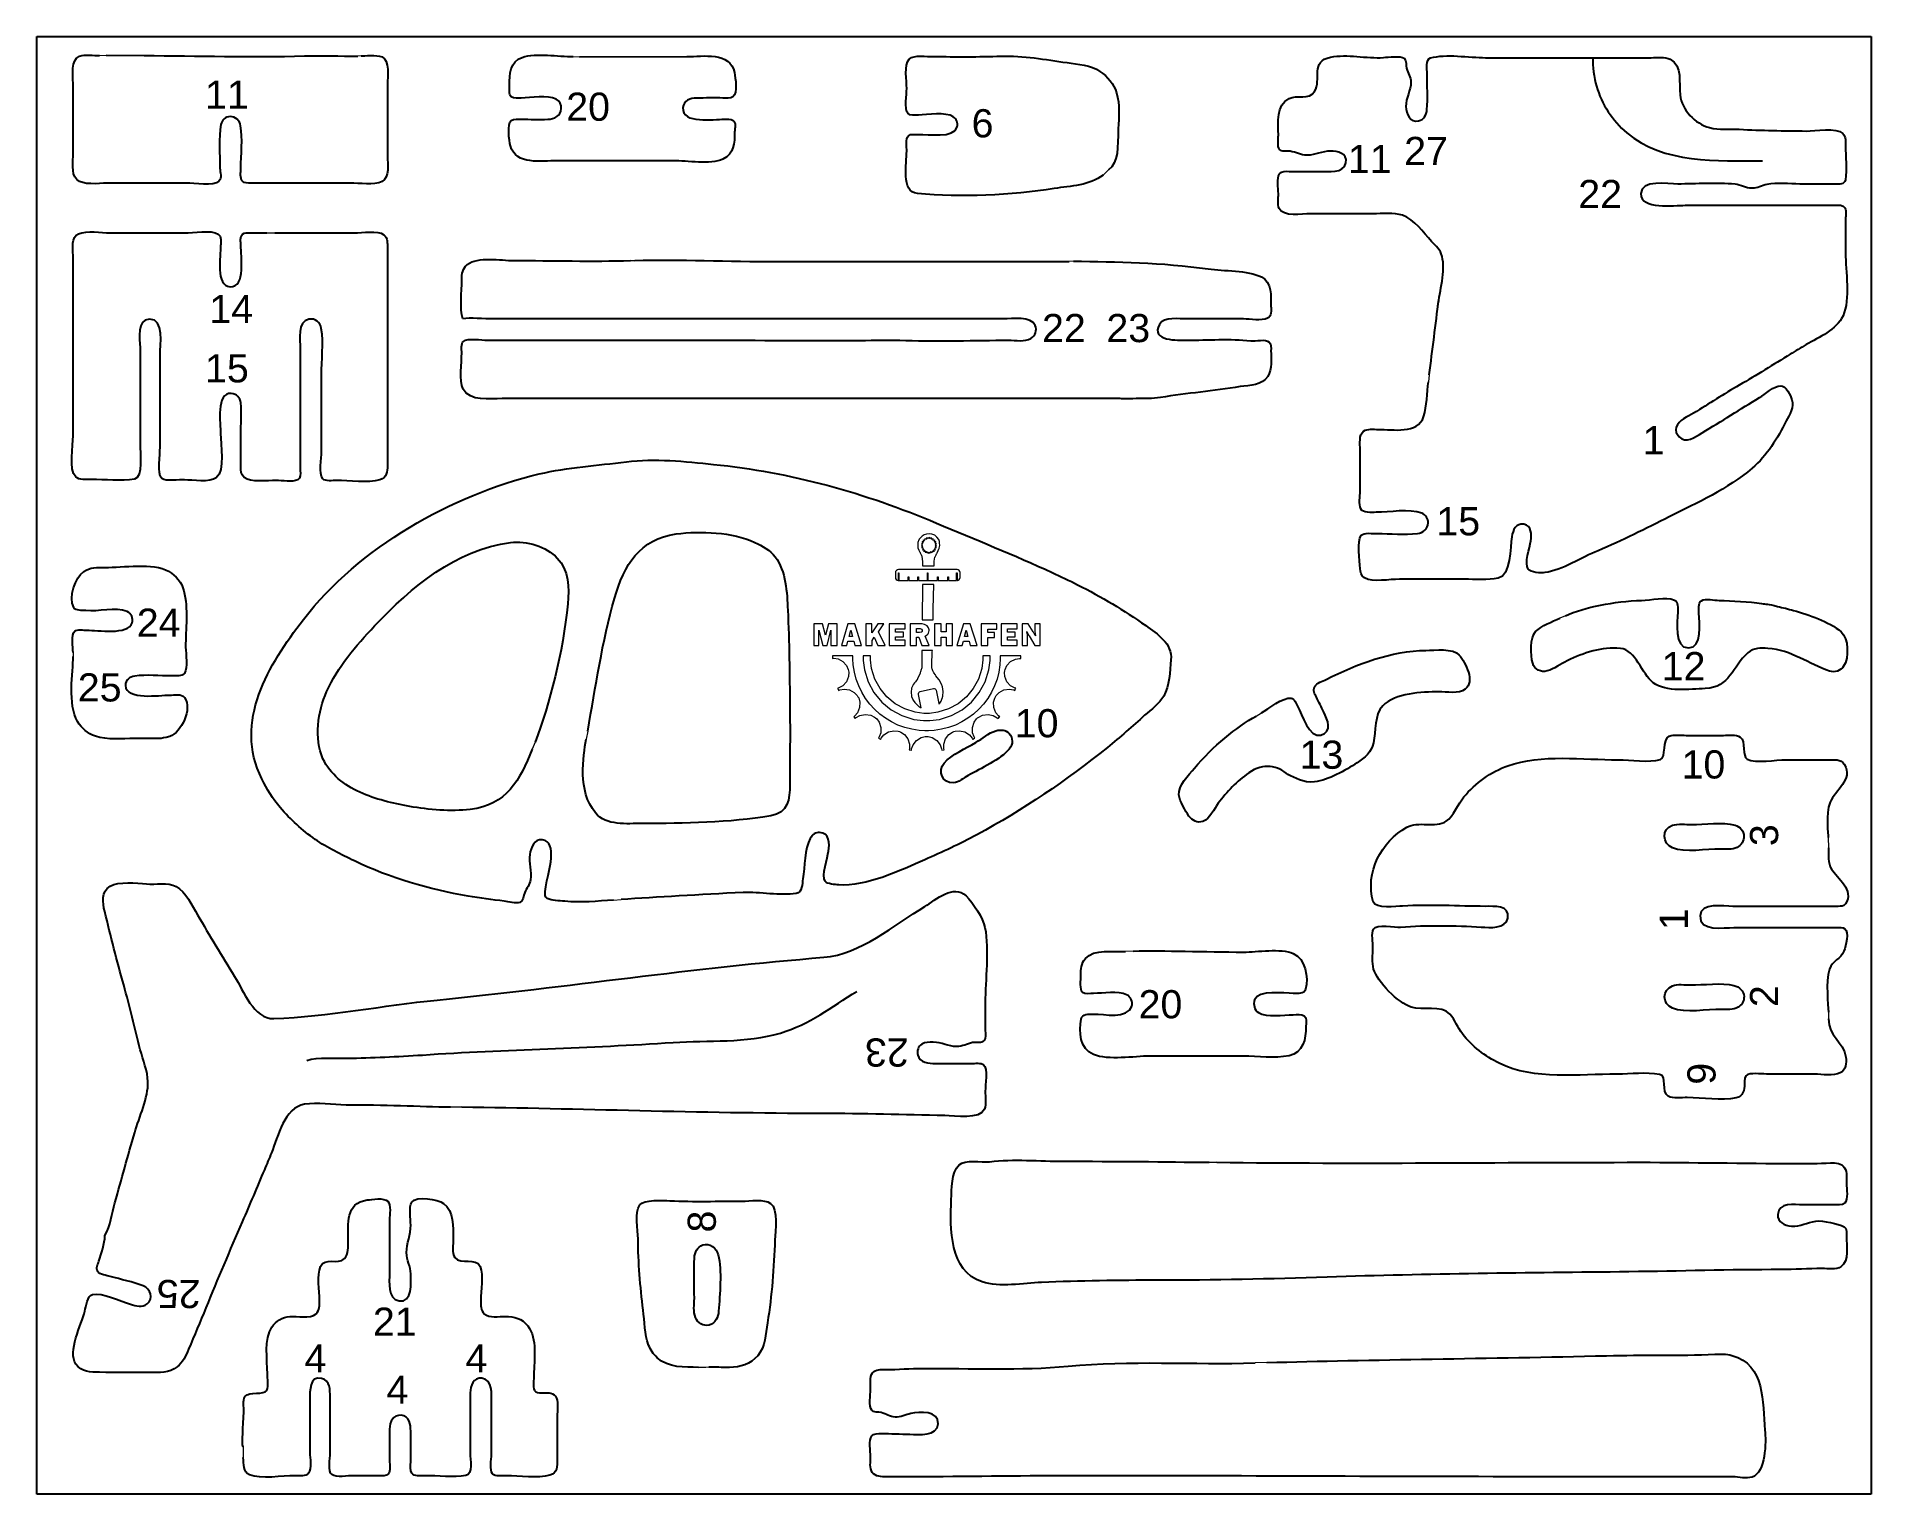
# Model space of a CAD drawing. Extents: x 0 to 228, y 113 to 294.
import ezdxf
from ezdxf.enums import TextEntityAlignment as Align

# ---------------------------------------------------------------- set-up
doc = ezdxf.new("R2010")
doc.units = 0
for name, color, linetype, lineweight in [('Brücken', 5, 'Continuous', 15), ('Gravur', 3, 'Continuous', 15), ('Text', 1, 'Continuous', 25)]:
    doc.layers.add(name, color=color, linetype=linetype, lineweight=lineweight)
doc.layers.add('Cut', color=7, linetype='Continuous')
doc.styles.add('textstyle0', font='')
doc.styles.add('textstyle1', font='')
doc.styles.add('textstyle10', font='')
doc.styles.add('textstyle11', font='')
doc.styles.add('textstyle12', font='')
doc.styles.add('textstyle13', font='')
doc.styles.add('textstyle14', font='')
doc.styles.add('textstyle15', font='')
doc.styles.add('textstyle16', font='')
doc.styles.add('textstyle17', font='')
doc.styles.add('textstyle18', font='')
doc.styles.add('textstyle19', font='')
doc.styles.add('textstyle2', font='')
doc.styles.add('textstyle20', font='')
doc.styles.add('textstyle21', font='')
doc.styles.add('textstyle22', font='')
doc.styles.add('textstyle23', font='')
doc.styles.add('textstyle24', font='')
doc.styles.add('textstyle25', font='')
doc.styles.add('textstyle26', font='')
doc.styles.add('textstyle27', font='')
doc.styles.add('textstyle28', font='')
doc.styles.add('textstyle29', font='')
doc.styles.add('textstyle3', font='')
doc.styles.add('textstyle4', font='')
doc.styles.add('textstyle5', font='')
doc.styles.add('textstyle6', font='')
doc.styles.add('textstyle7', font='')
doc.styles.add('textstyle8', font='')
doc.styles.add('textstyle9', font='')
doc.styles.get('textstyle0').set_extended_font_data('Arial')
doc.styles.get('textstyle1').set_extended_font_data('Arial')
doc.styles.get('textstyle10').set_extended_font_data('Arial')
doc.styles.get('textstyle11').set_extended_font_data('Arial')
doc.styles.get('textstyle12').set_extended_font_data('Arial')
doc.styles.get('textstyle13').set_extended_font_data('Arial')
doc.styles.get('textstyle14').set_extended_font_data('Arial')
doc.styles.get('textstyle15').set_extended_font_data('Arial')
doc.styles.get('textstyle16').set_extended_font_data('Arial')
doc.styles.get('textstyle17').set_extended_font_data('Arial')
doc.styles.get('textstyle18').set_extended_font_data('Arial')
doc.styles.get('textstyle19').set_extended_font_data('Arial')
doc.styles.get('textstyle2').set_extended_font_data('Arial')
doc.styles.get('textstyle20').set_extended_font_data('Arial')
doc.styles.get('textstyle21').set_extended_font_data('Arial')
doc.styles.get('textstyle22').set_extended_font_data('Arial')
doc.styles.get('textstyle23').set_extended_font_data('Arial')
doc.styles.get('textstyle24').set_extended_font_data('Arial')
doc.styles.get('textstyle25').set_extended_font_data('Arial')
doc.styles.get('textstyle26').set_extended_font_data('Arial')
doc.styles.get('textstyle27').set_extended_font_data('Arial')
doc.styles.get('textstyle28').set_extended_font_data('Arial')
doc.styles.get('textstyle29').set_extended_font_data('Arial')
doc.styles.get('textstyle3').set_extended_font_data('Arial')
doc.styles.get('textstyle4').set_extended_font_data('Arial')
doc.styles.get('textstyle5').set_extended_font_data('Arial')
doc.styles.get('textstyle6').set_extended_font_data('Arial')
doc.styles.get('textstyle7').set_extended_font_data('Arial')
doc.styles.get('textstyle8').set_extended_font_data('Arial')
doc.styles.get('textstyle9').set_extended_font_data('Arial')

msp = doc.modelspace()

# ---------------------------------------------------------------- texts
at = {"layer": 'Text'}
for s, style, p in [('11', 'textstyle12', (24, 287)), ('20', 'textstyle20', (68.88, 285.5)), ('6', 'textstyle7', (117.89, 283.44)), ('11', 'textstyle13', (166, 279)), ('27', 'textstyle29', (173, 280)), ('22', 'textstyle23', (194.63, 274.65)), ('14', 'textstyle16', (24.53, 260.36)), ('22', 'textstyle22', (128, 258)), ('23', 'textstyle24', (136, 258)), ('15', 'textstyle17', (24, 253)), ('1', 'textstyle0', (201.26, 244.07)), ('15', 'textstyle18', (177, 234)), ('24', 'textstyle26', (15.52, 221.4)), ('12', 'textstyle14', (205, 216)), ('25', 'textstyle27', (8.19, 213.36)), ('10', 'textstyle11', (124.61, 208.91)), ('13', 'textstyle15', (160, 205)), ('10', 'textstyle10', (207.47, 203.79)), ('20', 'textstyle19', (140, 174)), ('21', 'textstyle21', (44.86, 134.56)), ('4', 'textstyle4', (35, 130)), ('4', 'textstyle6', (55, 130)), ('4', 'textstyle5', (45.19, 126.12))]:
    msp.add_text(s, height=3.5, dxfattribs=dict(at, style=style)).set_placement(p, align=Align.MIDDLE_CENTER)
for s, rotation, style, p in [('3', 90, 'textstyle3', (215, 195)), ('1', 90, 'textstyle1', (203.78, 184.56)), ('2', 90, 'textstyle2', (215, 175)), ('23', 180, 'textstyle25', (106, 168)), ('9', 90, 'textstyle9', (207.22, 165.36)), ('8', 90, 'textstyle8', (83, 147)), ('25', 180, 'textstyle28', (18, 138))]:
    msp.add_text(s, height=3.5, rotation=rotation, dxfattribs=dict(at, style=style)).set_placement(p, align=Align.MIDDLE_CENTER)

# ---------------------------------------------------------------- linework, layer by layer
at = {"layer": 'Brücken'}
for p, q in [((8.18, 291.85), (9, 291.9)), ((40.7, 291.8), (40.25, 291.78)), ((40.25, 291.78), (40.25, 291.78)), ((67.03, 291.72), (67.8, 291.7)), ((133.53, 277.67), (132.88, 277.01)), ((28.95, 269.82), (29.95, 269.82)), ((74.16, 266.38), (74.7, 266.4)), ((129.2, 266.3), (128.66, 266.25)), ((173.39, 252.17), (173.3, 251.34)), ((190.31, 222.26), (189.62, 221.96)), ((4.88, 217.69), (4.9, 217.2)), ((151.9, 209.8), (152.54, 210.19)), ((68.83, 207.93), (68.65, 206.92)), ((62.3, 206.55), (61.91, 205.69)), ((222.96, 194.73), (223.01, 193.41)), ((223.01, 193.41), (223.01, 193.41)), ((72.05, 186.94), (73, 187)), ((136.6, 180.6), (135.65, 180.54)), ((223, 173), (223.01, 172.17)), ((53.2, 161.2), (51.8, 161.2)), ((146.07, 154.36), (147, 154.36)), ((153.21, 129.48), (151.75, 129.43)), ((26, 119), (26.03, 117.67))]:
    msp.add_line(p, q, dxfattribs=at)
msp.add_open_spline([(83.9, 128.91), (83.3, 128.81), (83.06, 128.88), (82.6, 128.89)], degree=3, dxfattribs=at)
at = {"layer": 'Cut'}
for p, q in [((0.36, 294.2), (228.32, 294.2)), ((0.36, 113.12), (0.36, 294.2)), ((228.32, 294.2), (228.32, 113.12)), ((228.32, 113.12), (0.36, 113.12))]:
    msp.add_line(p, q, dxfattribs=at)
for points in [[(9, 291.9), (13.72, 291.85)], [(67.8, 291.7), (81.15, 291.72)], [(180.38, 291.59), (190.81, 291.59)], [(195.69, 291.59), (200.97, 291.59)], [(4.88, 279.32), (4.88, 288.42)], [(43.94, 288.29), (43.94, 279.32)], [(19, 276.02), (9.63, 276.02)], [(39.32, 276.02), (29.95, 276.02)], [(166.4, 272.19), (158.61, 272.19)], [(205.19, 273.25), (220.24, 273.25)], [(9.5, 269.82), (18.74, 269.82)], [(29.95, 269.82), (39.85, 269.82)], [(225.12, 271.27), (225.12, 267.31)], [(4.88, 244.61), (4.88, 259.13), (4.88, 267.05)], [(43.94, 267.97), (43.94, 263.62), (43.94, 245.8), (43.94, 240.92)], [(92.37, 266.25), (128.66, 266.25)], [(120.48, 259.13), (108.47, 259.13), (67.43, 259.13), (57.14, 259.13)], [(150.3, 259.13), (143.3, 259.13)], [(13.2, 255.57), (13.2, 243.56)], [(33.12, 255.43), (33.12, 243.43)], [(56.35, 256.49), (64.66, 256.49)], [(15.7, 243.16), (15.7, 254.64)], [(35.76, 242.63), (35.76, 252.13)], [(131.3, 249.23), (119.82, 249.23), (72.31, 249.23), (58.19, 249.23)], [(164.81, 237.75), (164.81, 242.9)], [(177.75, 226.8), (169.7, 226.8)], [(205.32, 207.4), (209.94, 207.4)], [(217.73, 204.37), (223.01, 204.37)], [(221.69, 186.16), (211.13, 186.16)], [(211.26, 183.52), (221.42, 183.52)], [(118.23, 174.15), (118.23, 170.72)], [(150.3, 167.55), (138.69, 167.55)], [(221.29, 165.31), (215.62, 165.31)], [(223.67, 149.08), (219.84, 149.08)], [(44.21, 147.23), (44.21, 140.63)], [(34.31, 124.93), (34.31, 118.33)], [(36.82, 118.2), (36.82, 125.19)], [(56.87, 118.07), (56.87, 124.53)], [(65.05, 123.08), (65.05, 117.41)], [(110.58, 115.3), (105.96, 115.3)], [(206.12, 115.3), (188.7, 115.3)]]:
    msp.add_lwpolyline(points, dxfattribs=at)
for points in [[(5.68, 291.76), (6.38, 292.03), (7.42, 291.85), (8.18, 291.85)], [(13.72, 291.85), (20.37, 291.85), (27.04, 291.59), (33.65, 291.81)], [(33.65, 291.81), (35.85, 291.89), (38.05, 291.78), (40.25, 291.78)], [(40.7, 291.8), (41.07, 291.78), (42.55, 292.01), (43.28, 291.69)], [(60.7, 291.63), (62.44, 292.22), (65.19, 291.72), (67.03, 291.72)], [(81.15, 291.72), (83.15, 291.72), (86.57, 292.41), (87.05, 289.74)], [(108.79, 291.42), (109.36, 292), (110.99, 291.72), (111.77, 291.72)], [(120.21, 291.78), (122.95, 291.87), (125.7, 291.35), (128.39, 290.97)], [(161.12, 291.66), (163.24, 292.07), (165.57, 291.46), (167.72, 291.61)], [(167.72, 291.61), (168.27, 291.65), (169.88, 291.88), (170.28, 291.51)], [(173.54, 291.55), (175.44, 292.11), (178.38, 291.59), (180.38, 291.59)], [(4.88, 288.42), (4.88, 289.42), (4.56, 291.31), (5.68, 291.76)], [(43.28, 291.69), (44.28, 291.24), (43.94, 289.23), (43.94, 288.29)], [(59.12, 288.16), (59.12, 289.53), (59.15, 291.1), (60.7, 291.63)], [(87.05, 289.74), (87.17, 289.05), (87.52, 287.21), (86.88, 286.71)], [(108.47, 287.76), (108.47, 288.71), (108.09, 290.69), (108.79, 291.42)], [(111.77, 291.72), (114.58, 291.72), (117.4, 291.67), (120.21, 291.78)], [(128.39, 290.97), (129.75, 290.77), (131.33, 290.67), (132.48, 289.89)], [(132.48, 289.89), (133.43, 289.26), (134.21, 288.3), (134.54, 287.24)], [(159.15, 287.37), (160.06, 288.87), (158.6, 291.17), (161.12, 291.66)], [(170.28, 291.51), (170.61, 291.19), (170.47, 290.68), (170.59, 290.27)], [(170.59, 290.27), (170.75, 289.7), (171.12, 289.19), (171.12, 288.55)], [(173.13, 289.61), (173.13, 290.14), (172.91, 291.36), (173.54, 291.55)], [(173.11, 285.12), (173.24, 286.59), (173.13, 288.14), (173.13, 289.61)], [(190.81, 291.59), (191.72, 291.59), (192.89, 291.57), (193.71, 291.57)], [(193.71, 291.57), (194.39, 291.57), (194.97, 291.59), (195.69, 291.59)], [(200.97, 291.59), (201.71, 291.59), (202.67, 291.74), (203.34, 291.4)], [(203.34, 291.4), (204.92, 290.6), (204.38, 288.42), (204.56, 286.97)], [(59.33, 286.71), (58.98, 286.99), (59.12, 287.76), (59.12, 288.16)], [(108.6, 284.68), (108.14, 285.26), (108.47, 287.03), (108.47, 287.76)], [(134.54, 287.24), (134.99, 285.75), (134.8, 284.27), (134.76, 282.75)], [(155.97, 286.52), (156.97, 287.02), (158.5, 286.31), (159.15, 287.37)], [(171.12, 288.55), (171.13, 287.49), (170.47, 286.6), (170.49, 285.52)], [(60.57, 286.58), (60.2, 286.58), (59.63, 286.47), (59.33, 286.71)], [(64.91, 286.42), (63.88, 286.99), (61.74, 286.58), (60.57, 286.58)], [(63.87, 283.94), (64.65, 283.98), (65.51, 284.34), (65.55, 285.26)], [(65.55, 285.26), (65.57, 285.71), (65.31, 286.2), (64.91, 286.42)], [(80.67, 285.39), (80.51, 283.32), (84.55, 283.94), (85.77, 283.94)], [(82.34, 286.57), (81.59, 286.56), (80.74, 286.28), (80.67, 285.39)], [(85.64, 286.58), (84.54, 286.58), (83.44, 286.59), (82.34, 286.57)], [(86.88, 286.71), (86.57, 286.47), (86.01, 286.58), (85.64, 286.58)], [(154.65, 281.96), (154.65, 283.54), (154.32, 285.68), (155.97, 286.52)], [(170.49, 285.52), (170.51, 284.64), (171.02, 283.5), (172.07, 283.73)], [(172.07, 283.73), (172.74, 283.89), (173.06, 284.49), (173.11, 285.12)], [(204.56, 286.97), (204.79, 285.05), (206.4, 283.4), (208.23, 282.9)], [(23.25, 283.28), (22.96, 281.66), (23.14, 279.52), (23.14, 277.87)], [(24.41, 284.28), (23.83, 284.27), (23.36, 283.85), (23.25, 283.28)], [(25.7, 283.14), (25.59, 283.77), (25.06, 284.29), (24.41, 284.28)], [(25.73, 277.87), (25.73, 279.52), (26, 281.53), (25.7, 283.14)], [(59.22, 280.64), (59.05, 281.23), (58.81, 283.39), (59.33, 283.8)], [(59.33, 283.8), (59.63, 284.04), (60.21, 283.94), (60.57, 283.94)], [(60.57, 283.94), (61.66, 283.94), (62.77, 283.89), (63.87, 283.94)], [(85.77, 283.94), (86.14, 283.94), (86.6, 284.02), (86.9, 283.8)], [(86.9, 283.8), (87.3, 283.52), (87.1, 282.81), (87.09, 282.35)], [(109.92, 284.46), (109.54, 284.46), (108.86, 284.35), (108.6, 284.68)], [(114.26, 284.23), (113.31, 284.9), (111.05, 284.46), (109.92, 284.46)], [(109.92, 282.04), (111.12, 282.12), (114.37, 281.5), (114.74, 283.01)], [(114.74, 283.01), (114.86, 283.48), (114.65, 283.96), (114.26, 284.23)], [(134.76, 282.75), (134.7, 280.55), (134.8, 278.52), (133.53, 277.67)], [(208.23, 282.9), (209.39, 282.59), (210.72, 282.75), (211.92, 282.69)], [(211.92, 282.69), (214.68, 282.56), (217.48, 282.48), (220.24, 282.48)], [(220.24, 282.48), (221.31, 282.48), (224, 282.96), (224.8, 282.16)], [(65.05, 278.79), (63.07, 278.79), (59.93, 278.19), (59.22, 280.64)], [(87.09, 282.35), (87.08, 280.99), (87.03, 279.63), (85.64, 279)], [(108.47, 279.98), (108.47, 280.49), (108.3, 281.51), (108.68, 281.88)], [(108.68, 281.88), (108.99, 282.18), (109.51, 282.02), (109.92, 282.04)], [(154.79, 280.19), (154.49, 280.56), (154.65, 281.46), (154.65, 281.96)], [(224.8, 282.16), (225.19, 281.77), (225.12, 281.15), (225.12, 280.64)], [(225.12, 280.64), (225.12, 279.33), (225.32, 277.7), (225.1, 276.42)], [(5.68, 276.21), (4.61, 276.72), (4.88, 278.31), (4.88, 279.32)], [(43.94, 279.32), (43.94, 278.37), (44.26, 276.73), (43.28, 276.21)], [(79.44, 278.79), (74.66, 278.79), (69.85, 278.79), (65.05, 278.79)], [(85.64, 279), (84.05, 278.27), (81.19, 278.79), (79.44, 278.79)], [(109.79, 274.71), (107.74, 274.89), (108.47, 278.48), (108.47, 279.98)], [(156.1, 279.96), (155.66, 280.02), (155.07, 279.83), (154.79, 280.19)], [(158.22, 279.46), (157.4, 279.44), (156.88, 279.86), (156.1, 279.96)], [(161.12, 279.98), (160.06, 279.98), (159.24, 279.48), (158.22, 279.46)], [(159.8, 277.47), (160.85, 277.47), (162.74, 277.13), (163.03, 278.53)], [(163.03, 278.53), (163.29, 279.73), (162, 279.98), (161.12, 279.98)], [(9.63, 276.02), (8.51, 276.02), (6.68, 275.73), (5.68, 276.21)], [(23.01, 276.23), (22.38, 275.6), (19.88, 276.02), (19, 276.02)], [(23.14, 277.87), (23.14, 277.36), (23.42, 276.63), (23.01, 276.23)], [(25.94, 276.23), (25.59, 276.58), (25.73, 277.37), (25.73, 277.87)], [(26.92, 276.02), (26.59, 276.02), (26.19, 275.98), (25.94, 276.23)], [(29.95, 276.02), (28.95, 276.02), (27.92, 276.01), (26.92, 276.02)], [(43.28, 276.21), (42.28, 275.68), (40.44, 276.02), (39.32, 276.02)], [(132.88, 277.01), (131.22, 275.71), (128.84, 275.66), (126.81, 275.33)], [(154.65, 274.7), (154.65, 275.38), (154.41, 276.6), (154.79, 277.16)], [(154.79, 277.16), (155.04, 277.53), (155.56, 277.47), (155.97, 277.47)], [(155.97, 277.47), (157.24, 277.47), (158.52, 277.47), (159.8, 277.47)], [(204.27, 275.89), (203.07, 275.89), (199.7, 276.48), (199.68, 274.7)], [(211.39, 275.87), (209.13, 276.09), (206.56, 275.89), (204.27, 275.89)], [(213.51, 275.36), (212.75, 275.36), (212.12, 275.8), (211.39, 275.87)], [(215.35, 275.84), (214.73, 275.7), (214.18, 275.36), (213.51, 275.36)], [(219.44, 275.89), (218.14, 275.89), (216.61, 276.1), (215.35, 275.84)], [(223.8, 275.89), (222.35, 275.89), (220.9, 275.89), (219.44, 275.89)], [(225.1, 276.42), (224.99, 275.78), (224.32, 275.89), (223.8, 275.89)], [(126.81, 275.33), (121.43, 274.45), (115.22, 274.24), (109.79, 274.71)], [(154.75, 272.86), (154.53, 273.39), (154.65, 274.13), (154.65, 274.7)], [(199.68, 274.7), (199.65, 272.68), (203.86, 273.25), (205.19, 273.25)], [(158.61, 272.19), (157.64, 272.19), (155.2, 271.77), (154.75, 272.86)], [(170.09, 272.01), (169.02, 272.39), (167.54, 272.19), (166.4, 272.19)], [(173.68, 268.77), (172.65, 269.87), (171.54, 271.49), (170.09, 272.01)], [(220.24, 273.25), (221.42, 273.25), (222.61, 273.25), (223.8, 273.25)], [(223.8, 273.25), (224.18, 273.25), (224.84, 273.35), (225.04, 272.94)], [(225.04, 272.94), (225.26, 272.49), (225.12, 271.76), (225.12, 271.27)], [(4.88, 267.05), (4.88, 267.85), (4.62, 269.32), (5.56, 269.72)], [(5.56, 269.72), (6.59, 270.16), (8.38, 269.82), (9.5, 269.82)], [(18.74, 269.82), (19.76, 269.82), (22.07, 270.25), (22.92, 269.68)], [(22.92, 269.68), (23.34, 269.4), (23.22, 268.68), (23.22, 268.23)], [(25.73, 268.23), (25.73, 268.66), (25.6, 269.41), (25.94, 269.68)], [(25.94, 269.68), (26.19, 269.88), (26.61, 269.82), (26.92, 269.82)], [(26.92, 269.82), (27.92, 269.82), (28.95, 269.82), (28.95, 269.82)], [(39.85, 269.82), (40.79, 269.82), (42.73, 270.19), (43.5, 269.59)], [(43.5, 269.59), (43.99, 269.2), (43.94, 268.53), (43.94, 267.97)], [(23.22, 268.23), (23.22, 266.96), (22.56, 263.21), (24.41, 263.13)], [(24.41, 263.13), (26.38, 263.04), (25.73, 267.01), (25.73, 268.23)], [(53.86, 265.89), (55.16, 266.94), (58.06, 266.39), (59.64, 266.39)], [(174.99, 266.91), (174.78, 267.73), (174.23, 268.17), (173.68, 268.77)], [(174.47, 260.71), (174.69, 262.58), (175.45, 265.08), (174.99, 266.91)], [(225.12, 267.31), (225.12, 265.08), (225.75, 261.55), (224.81, 259.52)], [(53.18, 264.01), (53.18, 264.76), (53.26, 265.39), (53.86, 265.89)], [(59.64, 266.39), (64.4, 266.39), (69.44, 266.25), (74.16, 266.38)], [(74.7, 266.4), (80.17, 266.55), (86.33, 266.25), (92.37, 266.25)], [(129.2, 266.3), (134.52, 266.25), (140.13, 266.16), (145.94, 265.35)], [(145.94, 265.35), (147.83, 265.08), (150.86, 265.2), (152.54, 264.35)], [(53.31, 259.13), (52.92, 260.46), (53.18, 262.46), (53.18, 264.01)], [(152.54, 264.35), (153.84, 263.69), (153.73, 261.98), (153.73, 260.71)], [(153.73, 260.71), (153.73, 260.22), (153.85, 259.44), (153.31, 259.21)], [(173.39, 252.17), (173.8, 255.29), (174.19, 258.41), (174.57, 261.54)], [(14.38, 259.11), (12.74, 259.07), (13.2, 256.67), (13.2, 255.57)], [(15.7, 254.64), (15.7, 255.88), (16.29, 259.16), (14.38, 259.11)], [(34.18, 259.1), (32.72, 258.85), (33.12, 256.5), (33.12, 255.43)], [(35.73, 257.94), (35.61, 258.74), (34.97, 259.23), (34.18, 259.1)], [(35.76, 252.13), (35.76, 254), (36.02, 256.1), (35.73, 257.94)], [(57.14, 259.13), (55.98, 259.13), (54.17, 259.33), (53.31, 259.13)], [(124.45, 258.33), (123.96, 259.52), (121.56, 259.13), (120.48, 259.13)], [(123.9, 256.72), (124.43, 257.07), (124.71, 257.71), (124.45, 258.33)], [(139.88, 258.46), (138.72, 256.33), (142.17, 256.49), (143.3, 256.49)], [(143.3, 259.13), (142.34, 259.13), (140.41, 259.44), (139.88, 258.46)], [(153.31, 259.21), (152.53, 258.87), (151.15, 259.13), (150.3, 259.13)], [(224.81, 259.52), (223.99, 257.75), (221.83, 256.89), (220.24, 255.94)], [(53.18, 254.91), (53.18, 255.31), (53.05, 256.09), (53.39, 256.35)], [(53.39, 256.35), (53.96, 256.8), (55.62, 256.49), (56.35, 256.49)], [(64.66, 256.49), (77.33, 256.49), (90.07, 256.47), (102.66, 256.47)], [(102.66, 256.47), (104.49, 256.47), (106.44, 256.52), (108.34, 256.46)], [(108.34, 256.46), (112.59, 256.3), (116.87, 256.49), (121.14, 256.49)], [(121.14, 256.49), (121.97, 256.49), (123.19, 256.25), (123.9, 256.72)], [(143.3, 256.49), (145.87, 256.49), (148.67, 256.72), (151.22, 256.41)], [(151.22, 256.41), (151.87, 256.34), (153.04, 256.7), (153.52, 256.25)], [(153.52, 256.25), (153.79, 256), (153.73, 255.53), (153.73, 255.17)], [(220.24, 255.94), (219.58, 255.54), (218.91, 255.15), (218.26, 254.75)], [(53.37, 250.42), (52.81, 251.53), (53.18, 253.66), (53.18, 254.91)], [(153.73, 255.17), (153.73, 254.16), (153.88, 252.89), (153.33, 252)], [(218.26, 254.75), (216.15, 253.47), (214.06, 252.13), (211.92, 250.91)], [(153.33, 252), (152.62, 250.86), (151.12, 250.91), (149.9, 250.72)], [(172.7, 246.99), (173.13, 248.32), (173.11, 249.95), (173.3, 251.34)], [(211.92, 250.91), (210, 249.81), (208.15, 248.58), (206.25, 247.44)], [(214.43, 249.36), (215.12, 249.78), (216.23, 250.82), (217.07, 250.84)], [(217.07, 250.84), (217.72, 250.86), (218.29, 249.62), (218.47, 249.1)], [(24.54, 249.87), (22.61, 250.01), (23.22, 246.12), (23.22, 244.88)], [(25.72, 248.7), (25.64, 249.36), (25.23, 249.83), (24.54, 249.87)], [(25.73, 244.75), (25.73, 246.03), (25.86, 247.43), (25.72, 248.7)], [(58.19, 249.23), (56.67, 249.23), (54.17, 248.84), (53.37, 250.42)], [(134.99, 249.23), (134.03, 249.25), (132.33, 249.23), (131.3, 249.23)], [(136.97, 249.23), (135.72, 249.14), (135.46, 249.22), (134.99, 249.23)], [(140.01, 249.37), (139.08, 249.22), (137.87, 249.25), (136.97, 249.23)], [(149.9, 250.72), (146.62, 250.18), (143.29, 249.91), (140.01, 249.37)], [(207.3, 244.99), (209.68, 246.39), (212.07, 247.95), (214.43, 249.36)], [(218.47, 249.1), (218.77, 248.21), (218.15, 247.23), (217.76, 246.46)], [(167.06, 245.41), (168.87, 245.41), (171.99, 244.81), (172.7, 246.99)], [(206.25, 247.44), (205.52, 247), (204.35, 246.54), (204.09, 245.67)], [(217.76, 246.46), (216.68, 244.31), (215.38, 242.16), (213.51, 240.58)], [(5.21, 239.52), (4.34, 240.43), (4.88, 243.41), (4.88, 244.61)], [(23.22, 244.88), (23.22, 243.59), (23.79, 240.27), (22.68, 239.41)], [(25.73, 240.79), (25.72, 242.1), (25.73, 243.43), (25.73, 244.75)], [(164.81, 242.9), (164.81, 243.6), (164.62, 244.71), (165.24, 245.19)], [(165.24, 245.19), (165.7, 245.55), (166.5, 245.41), (167.06, 245.41)], [(204.09, 245.67), (203.96, 245.22), (204.12, 244.83), (204.43, 244.5)], [(204.43, 244.5), (205.31, 243.57), (206.43, 244.48), (207.3, 244.99)], [(13.2, 243.56), (13.2, 242.63), (13.59, 239.4), (12.53, 239.22)], [(15.91, 239.32), (15.29, 239.88), (15.7, 242.36), (15.7, 243.16)], [(33.12, 243.43), (33.12, 242.37), (33.12, 241.31), (33.12, 240.26)], [(35.9, 239.28), (35.4, 239.9), (35.76, 241.85), (35.76, 242.63)], [(73.63, 241.39), (77.13, 241.85), (80.96, 241.42), (84.45, 241.07)], [(7.13, 239.2), (6.53, 239.2), (5.65, 239.07), (5.21, 239.52)], [(22.68, 239.41), (21.87, 238.78), (19.73, 239.11), (18.74, 239.15)], [(26.16, 239.42), (25.74, 239.77), (25.73, 240.28), (25.73, 240.79)], [(30.09, 239.07), (29.1, 239.07), (26.9, 238.8), (26.16, 239.42)], [(33.12, 240.26), (33.12, 239.9), (33.2, 239.34), (32.82, 239.15)], [(33.5, 221.78), (40.42, 230.77), (51.93, 237.28), (62.81, 239.88)], [(43.94, 240.92), (43.94, 240.13), (43.88, 239.43), (43.02, 239.16)], [(62.81, 239.88), (66.4, 240.73), (70, 240.91), (73.63, 241.39)], [(84.45, 241.07), (93.97, 240.12), (103.39, 237.5), (112.16, 233.77)], [(213.51, 240.58), (210.45, 238), (206.74, 236.31), (203.21, 234.55)], [(12.53, 239.22), (10.87, 238.94), (8.82, 239.2), (7.13, 239.2)], [(18.74, 239.15), (18.1, 239.18), (16.39, 238.89), (15.91, 239.32)], [(32.82, 239.15), (32.13, 238.81), (30.85, 239.07), (30.09, 239.07)], [(37.61, 239.07), (37.16, 239.07), (36.2, 238.9), (35.9, 239.28)], [(43.02, 239.16), (41.53, 238.68), (39.18, 239.07), (37.61, 239.07)], [(164.89, 235.53), (164.62, 236.15), (164.81, 237.06), (164.81, 237.75)], [(166.79, 235.11), (166.23, 235.11), (165.13, 234.98), (164.89, 235.53)], [(172.46, 234.99), (170.95, 235.59), (168.44, 235.11), (166.79, 235.11)], [(173.27, 233.79), (173.28, 234.33), (172.97, 234.8), (172.46, 234.99)], [(79.83, 232.42), (82.91, 232.82), (86.76, 232.66), (89.6, 231.38)], [(112.16, 233.77), (116.94, 231.75), (121.86, 229.8), (126.55, 227.63)], [(164.95, 232.26), (165.23, 232.62), (166.44, 232.47), (166.92, 232.47)], [(171.94, 232.49), (172.63, 232.56), (173.25, 233.06), (173.27, 233.79)], [(185.13, 233.62), (184.16, 233.8), (183.79, 232.89), (183.65, 232.08)], [(186.02, 231.55), (186.13, 232.37), (186.14, 233.44), (185.13, 233.62)], [(203.21, 234.55), (200.31, 233.1), (197.36, 231.55), (194.37, 230.34)], [(42.35, 220.99), (46.99, 225.88), (52.37, 230.44), (59.25, 231.36)], [(59.25, 231.36), (61.24, 231.63), (63.68, 230.84), (65.04, 229.43)], [(72.16, 224.42), (73.35, 228.56), (75.31, 231.82), (79.83, 232.42)], [(89.6, 231.38), (90.57, 230.94), (91.46, 230.42), (92.12, 229.57)], [(164.82, 228.12), (164.78, 229.07), (164.38, 231.54), (164.95, 232.26)], [(166.92, 232.47), (168.55, 232.47), (170.33, 232.31), (171.94, 232.49)], [(183.65, 232.08), (183.44, 230.8), (183.52, 227.22), (181.97, 226.92)], [(185.67, 228.06), (185.19, 228.72), (185.91, 230.74), (186.02, 231.55)], [(194.37, 230.34), (192.36, 229.52), (189.93, 227.92), (187.77, 227.62)], [(6.2, 227.75), (7, 228.31), (7.89, 228.25), (8.84, 228.25)], [(8.84, 228.25), (11.06, 228.25), (14.82, 228.89), (16.76, 227.78)], [(65.04, 229.43), (66.47, 227.96), (66.54, 225.71), (66.35, 223.76)], [(92.12, 229.57), (93.47, 227.83), (93.6, 225.12), (93.69, 222.97)], [(165.37, 226.95), (164.93, 227.21), (164.83, 227.66), (164.82, 228.12)], [(187.77, 227.62), (187.24, 227.54), (185.98, 227.63), (185.67, 228.06)], [(4.96, 223.28), (4.32, 224.58), (5.14, 227.01), (6.2, 227.75)], [(16.76, 227.78), (17.7, 227.25), (18.39, 226.37), (18.65, 225.35)], [(126.55, 227.63), (127.6, 227.14), (128.67, 226.63), (129.71, 226.11)], [(129.71, 226.11), (132.65, 224.63), (135.48, 222.95), (138.16, 221.03)], [(169.7, 226.8), (168.54, 226.8), (166.36, 226.38), (165.37, 226.95)], [(181.97, 226.92), (180.71, 226.67), (179.05, 226.8), (177.75, 226.8)], [(11.61, 222.77), (10.1, 223.42), (8.05, 222.69), (6.47, 222.9)], [(18.65, 225.35), (19.21, 223.16), (18.87, 220.6), (18.87, 218.35)], [(66.35, 223.76), (65.77, 217.68), (64.11, 211.37), (62.3, 206.55)], [(68.83, 207.93), (69.82, 213.43), (70.61, 219.05), (72.16, 224.42)], [(190.31, 222.26), (192.79, 223.39), (196.31, 224.03), (199.78, 224.17)], [(199.78, 224.17), (200.92, 224.21), (202.8, 224.67), (203.85, 224.21)], [(203.85, 224.21), (204.39, 223.98), (204.27, 223.2), (204.27, 222.71)], [(206.91, 222.58), (206.91, 223.03), (206.77, 223.84), (207.21, 224.12)], [(207.21, 224.12), (207.77, 224.46), (208.79, 224.18), (209.41, 224.16)], [(209.41, 224.16), (210.99, 224.13), (213.2, 224), (214.69, 223.78)], [(214.69, 223.78), (215.2, 223.7), (215.44, 223.75), (216.67, 223.43)], [(216.67, 223.43), (217.31, 223.26), (218.01, 223.11), (218.65, 222.92)], [(6.47, 222.9), (6.05, 222.95), (5.18, 222.84), (4.96, 223.28)], [(6.6, 220.47), (7.9, 220.47), (11.77, 219.82), (12.22, 221.39)], [(12.22, 221.39), (12.38, 221.94), (12.13, 222.54), (11.61, 222.77)], [(28.34, 201.99), (24.78, 209.13), (29.19, 216.19), (33.5, 221.78)], [(93.69, 222.97), (93.88, 218.97), (93.91, 214.98), (93.95, 210.96)], [(186.61, 220.29), (187.39, 221.04), (188.65, 221.52), (189.62, 221.96)], [(204.27, 222.71), (204.27, 221.52), (203.75, 218.28), (205.59, 218.26)], [(205.59, 218.26), (207.43, 218.25), (206.91, 221.39), (206.91, 222.58)], [(218.65, 222.92), (220.59, 222.35), (223.01, 221.6), (224.58, 220.26)], [(4.88, 217.69), (4.88, 218.31), (4.62, 219.95), (5.09, 220.33)], [(5.09, 220.33), (5.43, 220.6), (6.16, 220.47), (6.6, 220.47)], [(36.38, 212.81), (37.77, 215.92), (40, 218.52), (42.35, 220.99)], [(138.16, 221.03), (139.62, 219.99), (141.48, 218.84), (141.3, 216.77)], [(186.25, 216.37), (185.99, 217.3), (185.91, 219.62), (186.61, 220.29)], [(224.58, 220.26), (225.51, 219.48), (225.58, 217.01), (224.89, 215.98)], [(5.44, 209.12), (4.18, 211.24), (4.88, 215.26), (4.9, 217.2)], [(18.87, 218.35), (18.87, 217.47), (19.21, 215.82), (18.73, 215.1)], [(141.3, 216.77), (141.19, 215.41), (141.08, 213.46), (140.41, 212.28)], [(160.59, 214.36), (164.37, 216.25), (168.69, 217.91), (172.99, 217.96)], [(172.99, 217.96), (174.06, 217.97), (176.38, 218.28), (177.11, 217.38)], [(177.11, 217.38), (177.94, 216.38), (179.11, 214.11), (177.87, 213.13)], [(190.55, 216.67), (189.7, 216.26), (188.94, 215.66), (188.04, 215.4)], [(197.14, 218.21), (194.88, 218.43), (192.54, 217.65), (190.55, 216.67)], [(201.23, 213.94), (199.78, 215.02), (199.07, 218.02), (197.14, 218.21)], [(212.99, 217.65), (211.05, 215.94), (210.76, 213.35), (207.7, 213.21)], [(215.48, 218.21), (214.58, 218.27), (213.7, 218.27), (212.99, 217.65)], [(223.14, 215.39), (220.58, 216.25), (218.36, 218.01), (215.48, 218.21)], [(12.54, 214.77), (11.92, 214.68), (11.36, 214.27), (11.39, 213.6)], [(17.15, 214.79), (15.67, 214.79), (14.01, 214.97), (12.54, 214.77)], [(18.73, 215.1), (18.46, 214.68), (17.63, 214.79), (17.15, 214.79)], [(159.14, 213.44), (159.41, 213.93), (160.12, 214.13), (160.59, 214.36)], [(188.04, 215.4), (187.29, 215.19), (186.47, 215.57), (186.25, 216.37)], [(224.89, 215.98), (224.5, 215.41), (223.81, 215.16), (223.14, 215.39)], [(11.39, 213.6), (11.48, 211.75), (15.62, 212.4), (16.89, 212.4)], [(16.89, 212.4), (17.39, 212.4), (18.4, 212.6), (18.73, 212.11)], [(18.73, 212.11), (19.74, 210.62), (18.33, 207.8), (16.89, 207.25)], [(35.93, 204.5), (34.81, 206.98), (35.32, 210.4), (36.38, 212.81)], [(140.41, 212.28), (139.88, 211.36), (138.82, 210.6), (138.03, 209.89)], [(152.54, 210.19), (153.39, 210.68), (155.24, 212.19), (156.22, 212.02)], [(156.22, 212.02), (156.68, 211.94), (156.88, 211.33), (157.06, 210.96)], [(159.37, 212.15), (159.19, 212.53), (158.91, 213.01), (159.14, 213.44)], [(160.29, 210.3), (159.99, 210.92), (159.67, 211.54), (159.37, 212.15)], [(174.58, 212.81), (172.47, 212.81), (169.18, 212.65), (167.61, 211.07)], [(177.87, 213.13), (177.08, 212.51), (175.55, 212.81), (174.58, 212.81)], [(207.7, 213.21), (205.76, 213.13), (202.86, 212.73), (201.23, 213.94)], [(93.95, 210.96), (93.99, 207.75), (93.95, 204.56), (93.95, 201.33)], [(138.03, 209.89), (136.51, 208.53), (135, 207.17), (133.41, 205.9)], [(144.22, 203.31), (146.54, 206.11), (149.39, 208.38), (151.9, 209.8)], [(157.06, 210.96), (157.56, 210), (158.49, 207.01), (159.93, 207.43)], [(159.93, 207.43), (161.41, 207.87), (160.78, 209.34), (160.29, 210.3)], [(167.61, 211.07), (166.53, 209.97), (166.81, 207.91), (166.46, 206.48)], [(7.65, 207.3), (6.7, 207.62), (5.96, 208.24), (5.44, 209.12)], [(117.05, 206.51), (117.89, 207), (118.61, 207.69), (119.55, 207.98)], [(119.55, 207.98), (120.13, 208.15), (120.79, 208.09), (121.19, 207.64)], [(121.19, 207.64), (121.69, 207.07), (121.71, 206.3), (121.21, 205.7)], [(203.22, 207.3), (203.81, 207.55), (204.68, 207.4), (205.32, 207.4)], [(209.94, 207.4), (210.58, 207.4), (211.5, 207.58), (212.04, 207.19)], [(12.54, 207.01), (10.97, 207.01), (9.14, 206.8), (7.65, 207.3)], [(14.91, 207.01), (14.22, 207.02), (13.25, 207.01), (12.54, 207.01)], [(16.89, 207.25), (15.61, 206.93), (15.37, 207), (14.91, 207.01)], [(61.91, 205.69), (60.4, 201.78), (58.77, 198.75), (54.23, 198.2)], [(69.79, 197.79), (67.56, 200.48), (68.25, 204.75), (68.65, 206.92)], [(113.12, 203.96), (114.07, 205.03), (115.81, 205.81), (117.05, 206.51)], [(121.21, 205.7), (120.16, 204.41), (117.59, 203.26), (116.12, 202.42)], [(133.41, 205.9), (128.29, 201.8), (122.9, 198.13), (117.18, 195.04)], [(166.46, 206.48), (166.19, 205.35), (165.4, 204.59), (164.42, 203.98)], [(202.14, 204.41), (202.86, 204.62), (202.32, 206.92), (203.22, 207.3)], [(212.04, 207.19), (212.76, 206.67), (212.27, 204.75), (212.89, 204.45)], [(40.51, 200.34), (38.59, 201.21), (36.82, 202.56), (35.93, 204.5)], [(114.27, 201.5), (112.91, 201.36), (112.26, 203), (113.12, 203.96)], [(142.29, 200.01), (142.14, 201.11), (143.56, 202.52), (144.22, 203.31)], [(155.84, 202.52), (154.59, 203.61), (152.81, 204.05), (150.96, 202.74)], [(164.42, 203.98), (162.95, 203.07), (160.91, 201.83), (159.14, 201.62)], [(177.69, 199.75), (179.12, 201.48), (181.06, 202.87), (183.16, 203.62)], [(183.16, 203.62), (187.35, 205.11), (192.48, 204.37), (196.88, 204.37)], [(196.88, 204.37), (198.41, 204.37), (200.69, 203.98), (202.14, 204.41)], [(212.89, 204.45), (214.01, 203.89), (216.46, 204.37), (217.73, 204.37)], [(223.01, 204.37), (223.68, 204.37), (224.57, 204.49), (224.96, 203.82)], [(224.96, 203.82), (226.13, 201.85), (223.82, 200.6), (223.2, 199.09)], [(30.63, 198.43), (29.7, 199.51), (28.97, 200.73), (28.34, 201.99)], [(93.95, 201.33), (93.95, 199.45), (93.73, 197.77), (91.58, 197.41)], [(116.12, 202.42), (115.54, 202.09), (114.95, 201.56), (114.27, 201.5)], [(150.96, 202.74), (149.52, 201.73), (148.24, 200.36), (147.18, 198.96)], [(159.14, 201.62), (157.68, 201.44), (156.71, 202.22), (155.84, 202.52)], [(34.97, 194.48), (33.33, 195.61), (31.94, 196.93), (30.63, 198.43)], [(46.71, 198.57), (44.61, 198.93), (42.44, 199.46), (40.51, 200.34)], [(54.23, 198.2), (51.81, 197.91), (49.1, 198.17), (46.71, 198.57)], [(143.54, 197.38), (143.07, 198), (142.4, 199.24), (142.29, 200.01)], [(147.18, 198.96), (146.63, 198.22), (146.17, 197.07), (145.28, 196.71)], [(175.5, 196.73), (176.41, 197.33), (176.98, 198.89), (177.69, 199.75)], [(223.2, 199.09), (222.59, 197.6), (223.01, 195.04), (222.96, 194.73)], [(75.61, 196.45), (73.67, 196.45), (71.16, 196.13), (69.79, 197.79)], [(91.58, 197.41), (86.44, 196.54), (80.82, 196.45), (75.61, 196.45)], [(145.28, 196.71), (144.59, 196.44), (143.95, 196.84), (143.54, 197.38)], [(170.62, 196), (171.97, 196.77), (174.21, 195.89), (175.5, 196.73)], [(203.61, 193.42), (202.37, 193.92), (202.2, 195.78), (203.61, 196.23)], [(203.61, 196.23), (204.32, 196.46), (205.25, 196.32), (205.98, 196.32)], [(205.98, 196.32), (207.58, 196.32), (209.87, 196.68), (211.39, 196.24)], [(211.39, 196.24), (212.02, 196.06), (212.48, 195.51), (212.5, 194.87)], [(39.85, 191.8), (38.17, 192.61), (36.52, 193.4), (34.97, 194.48)], [(63.21, 194.43), (62.18, 194.56), (61.76, 193.46), (61.64, 192.62)], [(63.72, 189.06), (63.93, 190.32), (65.16, 194.2), (63.21, 194.43)], [(96.48, 194.6), (95.78, 193.31), (95.81, 191.06), (95.57, 189.59)], [(97.65, 195.35), (97.14, 195.37), (96.72, 195.04), (96.48, 194.6)], [(98.76, 193.02), (98.89, 193.94), (98.89, 195.29), (97.65, 195.35)], [(117.18, 195.04), (115.09, 193.91), (112.89, 192.91), (110.71, 191.95)], [(166.44, 186.7), (165.38, 190.36), (167.44, 194.2), (170.62, 196)], [(212.5, 194.87), (212.51, 194.29), (212.18, 193.75), (211.65, 193.47)], [(53.97, 187.42), (49.18, 188.23), (44.21, 189.69), (39.85, 191.8)], [(61.64, 192.62), (61.48, 191.54), (61.9, 190.52), (61.71, 189.46)], [(98.32, 189.27), (97.85, 189.93), (98.64, 192.23), (98.76, 193.02)], [(110.71, 191.95), (107.77, 190.65), (103.4, 188.57), (100.02, 188.82)], [(209.55, 193.28), (207.89, 193.28), (205.13, 192.8), (203.61, 193.42)], [(211.65, 193.47), (211.04, 193.15), (210.23, 193.28), (209.55, 193.28)], [(223.01, 193.41), (223.01, 192.51), (222.87, 191.56), (223.39, 190.78)], [(9.5, 188.66), (10.52, 189.29), (12.81, 189.06), (13.99, 188.95)], [(61.71, 189.46), (61.61, 188.86), (61.25, 188.4), (61, 187.87)], [(95.57, 189.59), (95.46, 188.95), (95.52, 187.89), (94.74, 187.76)], [(100.02, 188.82), (99.61, 188.85), (98.57, 188.92), (98.32, 189.27)], [(223.39, 190.78), (224.11, 189.68), (226.24, 188.15), (225.11, 186.46)], [(8.82, 185.5), (8.54, 186.64), (8.36, 187.96), (9.5, 188.66)], [(13.99, 188.95), (15.14, 188.84), (16.65, 189.2), (17.68, 188.63)], [(17.68, 188.63), (18.93, 187.93), (19.64, 186.28), (20.34, 185.1)], [(58.46, 186.8), (56.96, 186.98), (55.47, 187.17), (53.97, 187.42)], [(61, 187.87), (60.83, 187.52), (60.81, 186.8), (60.4, 186.65)], [(63.78, 187.15), (63.31, 187.41), (63.64, 188.56), (63.72, 189.06)], [(65.98, 186.79), (65.27, 186.87), (64.39, 186.82), (63.78, 187.15)], [(72.05, 186.94), (70.01, 186.8), (68.03, 186.59), (65.98, 186.79)], [(88.15, 187.87), (82.78, 187.63), (77.4, 187.3), (73, 187)], [(94.74, 187.76), (92.78, 187.44), (90.19, 187.96), (88.15, 187.87)], [(110.71, 186.13), (112.1, 186.97), (114.29, 188.99), (115.84, 187.46)], [(115.84, 187.46), (116.72, 186.6), (117.96, 184.73), (118.19, 183.52)], [(11.18, 176.39), (10.32, 179.4), (9.58, 182.46), (8.82, 185.5)], [(20.34, 185.1), (21.86, 182.53), (23.39, 179.99), (24.96, 177.45)], [(60.4, 186.65), (59.87, 186.47), (59.01, 186.73), (58.46, 186.8)], [(98.18, 179.83), (102.65, 180.19), (106.95, 183.87), (110.71, 186.13)], [(170.09, 186.2), (169.33, 186.15), (166.69, 185.84), (166.44, 186.7)], [(180.38, 186.16), (176.98, 186.16), (173.48, 186.41), (170.09, 186.2)], [(179.86, 183.59), (180.94, 183.53), (182.88, 183.3), (183.16, 184.71)], [(183.16, 184.71), (183.48, 186.32), (181.39, 186.16), (180.38, 186.16)], [(207.05, 184.97), (206.96, 183.01), (210.01, 183.52), (211.26, 183.52)], [(211.13, 186.16), (209.96, 186.16), (207.13, 186.69), (207.05, 184.97)], [(224.19, 186.16), (223.38, 186.14), (222.51, 186.16), (221.69, 186.16)], [(225.11, 186.46), (224.91, 186.15), (224.52, 186.16), (224.19, 186.16)], [(118.19, 183.52), (118.73, 180.67), (118.23, 177.07), (118.23, 174.15)], [(166.4, 181.01), (166.4, 181.67), (166.18, 182.75), (166.48, 183.34)], [(166.48, 183.34), (166.81, 184.03), (169.16, 183.52), (169.83, 183.58)], [(169.83, 183.58), (173.03, 183.85), (176.64, 183.78), (179.86, 183.59)], [(221.42, 183.52), (222.3, 183.52), (223.19, 183.52), (224.06, 183.52)], [(224.06, 183.52), (224.37, 183.52), (224.79, 183.58), (225.04, 183.38)], [(225.04, 183.38), (225.59, 182.94), (225.18, 181.24), (224.92, 180.61)], [(130.67, 179.68), (131.76, 180.92), (134.12, 180.48), (135.65, 180.54)], [(136.6, 180.6), (140.5, 180.71), (145.43, 180.48), (150.3, 180.48)], [(150.3, 180.48), (152.06, 180.48), (154.9, 180.99), (156.5, 180.3)], [(156.5, 180.3), (157.98, 179.66), (158.45, 177.35), (158.04, 175.87)], [(166.48, 178.37), (166.25, 179.17), (166.4, 180.18), (166.4, 181.01)], [(224.92, 180.61), (224.51, 179.61), (223.49, 179.43), (223.15, 178.37)], [(50.14, 174.52), (66.16, 176.13), (82.13, 178.54), (98.18, 179.83)], [(130.11, 177.58), (130.11, 178.36), (130.12, 179.07), (130.67, 179.68)], [(171.15, 173.63), (169.55, 174.17), (166.96, 176.73), (166.48, 178.37)], [(223.15, 178.37), (222.58, 176.62), (223, 174.02), (223, 173)], [(13.24, 168.34), (12.57, 171.03), (11.93, 173.73), (11.18, 176.39)], [(24.96, 177.45), (26.04, 175.69), (27.34, 172.13), (29.82, 172.22)], [(130.32, 175.47), (129.95, 175.76), (130.11, 177.08), (130.11, 177.58)], [(135.78, 175.18), (134.75, 175.71), (132.85, 175.34), (131.69, 175.34)], [(156.5, 175.34), (155.33, 175.34), (152.18, 175.82), (151.7, 174.54)], [(158.04, 175.87), (157.86, 175.23), (157.07, 175.34), (156.5, 175.34)], [(203.61, 173.51), (202.33, 174.02), (202.32, 175.8), (203.61, 176.29)], [(203.61, 176.29), (204.26, 176.54), (205.16, 176.39), (205.85, 176.39)], [(205.85, 176.39), (207.47, 176.39), (209.71, 176.7), (211.26, 176.34)], [(211.26, 176.34), (211.95, 176.18), (212.48, 175.64), (212.51, 174.94)], [(29.82, 172.22), (36.59, 172.47), (43.4, 173.85), (50.14, 174.52)], [(131.69, 175.34), (131.25, 175.34), (130.66, 175.2), (130.32, 175.47)], [(131.69, 172.78), (132.99, 172.78), (135.91, 172.13), (136.43, 173.75)], [(136.43, 173.75), (136.62, 174.33), (136.3, 174.91), (135.78, 175.18)], [(151.7, 174.54), (151.49, 173.98), (151.66, 173.29), (152.16, 172.98)], [(175.96, 172.77), (174.86, 173.98), (172.62, 173.14), (171.15, 173.63)], [(209.68, 173.36), (207.95, 173.36), (205.2, 172.88), (203.61, 173.51)], [(211.78, 173.63), (211.17, 173.26), (210.37, 173.36), (209.68, 173.36)], [(212.51, 174.94), (212.54, 174.41), (212.23, 173.91), (211.78, 173.63)], [(131.69, 167.75), (129.97, 168.45), (129.86, 170.58), (130.13, 172.16)], [(130.13, 172.16), (130.24, 172.8), (131.13, 172.78), (131.69, 172.78)], [(152.16, 172.98), (153.24, 172.32), (155.26, 172.7), (156.5, 172.7)], [(158.08, 171.25), (158.08, 169.7), (157.73, 167.96), (155.97, 167.6)], [(156.5, 172.7), (156.91, 172.7), (157.55, 172.81), (157.87, 172.56)], [(157.87, 172.56), (158.2, 172.3), (158.08, 171.65), (158.08, 171.25)], [(177.52, 170.32), (176.92, 171.08), (176.61, 172.06), (175.96, 172.77)], [(223.01, 172.17), (223.01, 170.02), (224.82, 169.39), (225.17, 167.42)], [(110.33, 169.04), (109.9, 168.74), (109.71, 168.2), (109.83, 167.68)], [(111.77, 169.27), (111.27, 169.27), (110.75, 169.33), (110.33, 169.04)], [(114.67, 168.74), (113.64, 168.76), (112.82, 169.27), (111.77, 169.27)], [(116.65, 169.23), (115.93, 169.09), (115.44, 168.73), (114.67, 168.74)], [(118.1, 169.48), (117.8, 169.1), (117.09, 169.31), (116.65, 169.23)], [(118.23, 170.72), (118.23, 170.35), (118.34, 169.78), (118.1, 169.48)], [(182.1, 166.66), (180.33, 167.52), (178.74, 168.77), (177.52, 170.32)], [(14.19, 164.38), (14.15, 165.68), (13.56, 167.09), (13.24, 168.34)], [(109.83, 167.68), (110.06, 166.73), (111.21, 166.63), (112.03, 166.63)], [(112.03, 166.63), (113.53, 166.62), (115.02, 166.63), (116.52, 166.63)], [(116.52, 166.63), (116.96, 166.63), (117.68, 166.76), (118.02, 166.49)], [(118.02, 166.49), (118.56, 166.06), (118.23, 163.9), (118.23, 163.2)], [(138.69, 167.55), (136.69, 167.55), (133.54, 166.99), (131.69, 167.75)], [(155.97, 167.6), (154.21, 167.24), (152.09, 167.55), (150.3, 167.55)], [(196.75, 165.31), (192.02, 165.31), (186.46, 164.53), (182.1, 166.66)], [(225.17, 167.42), (225.29, 166.69), (225.15, 165.83), (224.46, 165.46)], [(12.54, 158.05), (13.08, 159.94), (14.25, 162.41), (14.19, 164.38)], [(202.02, 165.29), (200.38, 165.57), (198.42, 165.31), (196.75, 165.31)], [(203.1, 162.58), (202.17, 163.12), (203.03, 165.12), (202.02, 165.29)], [(213, 165.27), (212.5, 165.12), (212.59, 164.55), (212.58, 164.12)], [(215.62, 165.31), (214.82, 165.31), (213.74, 165.49), (213, 165.27)], [(224.46, 165.46), (223.65, 165.04), (222.2, 165.31), (221.29, 165.31)], [(118.23, 163.2), (118.23, 162.5), (118.37, 161.61), (118.12, 160.95)], [(205.46, 162.4), (204.75, 162.4), (203.72, 162.22), (203.1, 162.58)], [(211.53, 162.36), (209.74, 161.97), (207.31, 162.4), (205.46, 162.4)], [(212.58, 164.12), (212.57, 163.36), (212.39, 162.55), (211.53, 162.36)], [(33.65, 161.57), (31.12, 161.14), (30.37, 157.61), (29.53, 155.54)], [(38.8, 161.48), (37.15, 161.48), (35.26, 161.84), (33.65, 161.57)], [(51.8, 161.2), (47.95, 161.27), (43.37, 161.48), (38.8, 161.48)], [(97.91, 160.43), (82.79, 160.43), (67.64, 161.04), (53.2, 161.2)], [(113.22, 160.16), (108.12, 160.29), (103.02, 160.42), (97.91, 160.43)], [(118.12, 160.95), (117.61, 159.65), (114.42, 160.13), (113.22, 160.16)], [(10.08, 149.34), (10.89, 152.25), (11.7, 155.15), (12.54, 158.05)], [(29.53, 155.54), (29.25, 154.84), (28.95, 154.13), (28.65, 153.43)], [(28.65, 153.43), (27.74, 151.29), (26.83, 149.11), (25.9, 146.97)], [(114, 149.74), (114.06, 151.02), (113.99, 153.09), (114.99, 154.05)], [(114.99, 154.05), (115.74, 154.78), (117.74, 154.3), (118.76, 154.43)], [(118.76, 154.43), (121.75, 154.82), (124.98, 154.49), (128, 154.49)], [(128, 154.49), (134.34, 154.49), (140.67, 154.43), (146.07, 154.36)], [(147, 154.36), (164.54, 154.15), (182.1, 154.36), (199.65, 154.36)], [(199.65, 154.36), (206.03, 154.36), (212.42, 154.22), (218.78, 154.22)], [(218.78, 154.22), (220.27, 154.22), (221.79, 154.2), (223.27, 154.3)], [(223.27, 154.3), (223.9, 154.34), (224.64, 154.26), (224.99, 153.69)], [(224.99, 153.69), (225.35, 153.12), (225.25, 152.37), (225.25, 151.72)], [(225.25, 151.72), (225.25, 151.08), (225.49, 149.77), (225.02, 149.29)], [(8.84, 145.25), (9.53, 146.44), (9.72, 148.02), (10.08, 149.34)], [(39.06, 144.59), (39.06, 146.73), (38.71, 149.29), (41.43, 149.68)], [(41.43, 149.68), (42.04, 149.77), (43.53, 149.99), (43.99, 149.53)], [(43.99, 149.53), (44.44, 149.08), (44.21, 147.82), (44.21, 147.23)], [(46.84, 146.57), (46.84, 147.32), (46.56, 148.8), (46.98, 149.43)], [(46.98, 149.43), (47.52, 150.24), (50.25, 149.75), (50.93, 149.25)], [(50.93, 149.25), (52.2, 148.34), (52.12, 146.32), (52.12, 144.85)], [(75.08, 144.85), (75.08, 145.92), (74.65, 148.19), (75.29, 149.06)], [(75.29, 149.06), (75.83, 149.78), (78.17, 149.62), (79.04, 149.58)], [(79.04, 149.58), (82.02, 149.45), (85.03, 149.53), (88.01, 149.54)], [(88.01, 149.54), (88.98, 149.54), (90.75, 149.85), (91.56, 149.26)], [(91.56, 149.26), (92.53, 148.55), (92.15, 145.83), (92.1, 144.72)], [(117.84, 139.51), (113.75, 140.87), (113.85, 146.16), (114, 149.74)], [(219.84, 149.08), (218.73, 149.08), (216.85, 149.43), (216.71, 147.89)], [(225.02, 149.29), (224.71, 148.97), (224.08, 149.08), (223.67, 149.08)], [(25.9, 146.97), (24.37, 143.42), (22.82, 139.87), (21.38, 136.28)], [(46.32, 143.14), (46.33, 144.33), (46.84, 145.34), (46.84, 146.57)], [(216.71, 147.89), (216.62, 146.94), (217.56, 146.48), (218.39, 146.44)], [(218.39, 146.44), (219.58, 146.38), (220.31, 146.9), (221.42, 147.06)], [(221.42, 147.06), (222.31, 147.18), (224.21, 146.72), (224.94, 146.36)], [(224.94, 146.36), (225.33, 146.17), (225.25, 145.52), (225.25, 145.12)], [(8.09, 142.08), (8.38, 143.08), (8.82, 144.25), (8.84, 145.25)], [(38.61, 142.4), (39.16, 142.94), (39.06, 143.88), (39.06, 144.59)], [(52.12, 144.85), (52.12, 144.2), (51.91, 143.06), (52.33, 142.52)], [(75.72, 136.01), (75.37, 138.92), (75.09, 141.93), (75.08, 144.85)], [(82.08, 142.48), (82.12, 143.18), (82.43, 143.83), (83.13, 144.1)], [(83.13, 144.1), (83.99, 144.41), (84.84, 143.72), (85.04, 142.87)], [(92.1, 144.72), (91.95, 141.3), (91.73, 137.82), (91.17, 134.43)], [(225.25, 145.12), (225.25, 144.08), (225.56, 142.04), (224.58, 141.4)], [(7.93, 140.82), (7.7, 141.19), (7.98, 141.71), (8.09, 142.08)], [(35.5, 137.2), (35.5, 138.42), (35.15, 140.3), (35.63, 141.42)], [(35.63, 141.42), (36.15, 142.62), (37.79, 141.61), (38.61, 142.4)], [(46.84, 140.5), (46.83, 141.44), (46.31, 142.18), (46.32, 143.14)], [(52.33, 142.52), (53.07, 141.6), (54.96, 142.63), (55.46, 141.42)], [(55.46, 141.42), (55.91, 140.31), (55.55, 138.4), (55.55, 137.2)], [(82.08, 137.46), (82.08, 139.13), (82, 140.82), (82.08, 142.48)], [(85.04, 142.87), (85.52, 140.89), (85.25, 137.92), (85.1, 135.88)], [(224.58, 141.4), (223.94, 140.99), (222.96, 141.16), (222.21, 141.16)], [(9.5, 140.18), (9.05, 140.31), (8.19, 140.39), (7.93, 140.82)], [(13.59, 139.01), (12.34, 139.5), (10.81, 139.81), (9.5, 140.18)], [(44.21, 140.63), (44.21, 139.46), (43.87, 137.42), (45.39, 137.15)], [(45.39, 137.15), (47.07, 136.84), (46.86, 139.47), (46.84, 140.5)], [(125.23, 139.44), (123, 139.34), (119.99, 138.79), (117.84, 139.51)], [(139.61, 139.71), (134.93, 139.71), (129.94, 139.64), (125.23, 139.44)], [(160.72, 140.1), (153.72, 139.86), (146.59, 139.71), (139.61, 139.71)], [(198.2, 140.76), (185.73, 140.62), (173.19, 140.52), (160.72, 140.1)], [(217.07, 141.03), (210.77, 141.03), (204.49, 140.84), (198.2, 140.76)], [(222.21, 141.16), (220.49, 141.16), (218.79, 141.03), (217.07, 141.03)], [(6.35, 135.88), (6.5, 136.43), (6.64, 137.8), (7.28, 137.94)], [(7.28, 137.94), (8.53, 138.24), (10.77, 137.07), (12.01, 136.73)], [(14.09, 136.76), (14.93, 137.46), (14.52, 138.65), (13.59, 139.01)], [(35.07, 135.54), (35.55, 135.97), (35.5, 136.61), (35.5, 137.2)], [(55.55, 137.2), (55.55, 136.61), (55.5, 135.96), (55.98, 135.54)], [(82.21, 135.09), (81.92, 135.79), (82.08, 136.71), (82.08, 137.46)], [(5.24, 129.29), (4.18, 130.83), (5.91, 134.22), (6.35, 135.88)], [(12.01, 136.73), (12.7, 136.54), (13.47, 136.25), (14.09, 136.76)], [(21.38, 136.28), (20.68, 134.54), (19.93, 132.86), (19.24, 131.13)], [(29.59, 133.9), (30.11, 134.68), (30.9, 135.1), (31.8, 135.2)], [(31.8, 135.2), (32.76, 135.3), (34.3, 134.86), (35.07, 135.54)], [(55.98, 135.54), (56.61, 134.99), (57.8, 135.22), (58.59, 135.22)], [(58.59, 135.22), (59.71, 135.22), (60.68, 134.97), (61.4, 134.03)], [(76.4, 131.66), (75.91, 132.97), (75.89, 134.62), (75.72, 136.01)], [(83.92, 134.15), (83.2, 133.94), (82.48, 134.43), (82.21, 135.09)], [(85.1, 135.88), (85.04, 135.11), (84.74, 134.39), (83.92, 134.15)], [(29.03, 128.1), (29.03, 129.84), (28.58, 132.4), (29.59, 133.9)], [(61.4, 134.03), (62.59, 132.46), (62.15, 129.84), (62.15, 127.96)], [(91.17, 134.43), (90.93, 132.97), (90.95, 131.52), (89.95, 130.34)], [(19.24, 131.13), (18.9, 130.29), (18.53, 129.51), (17.81, 128.94)], [(77.46, 130.09), (76.99, 130.53), (76.62, 131.05), (76.4, 131.66)], [(82.6, 128.89), (80.87, 128.92), (78.84, 128.78), (77.46, 130.09)], [(89.95, 130.34), (89.05, 129.27), (87.79, 128.89), (86.43, 128.89)], [(153.21, 129.48), (166.31, 129.86), (180.88, 129.98), (195.43, 130.34)], [(195.43, 130.34), (199.92, 130.45), (204.4, 130.31), (208.89, 130.52)], [(208.89, 130.53), (209.59, 130.56), (210.32, 130.55), (211, 130.37)], [(211, 130.37), (215.19, 129.25), (214.79, 124.53), (215.11, 121.1)], [(8.18, 128.28), (7.07, 128.3), (5.93, 128.28), (5.24, 129.29)], [(14.38, 128.23), (12.31, 128.23), (10.25, 128.23), (8.18, 128.28)], [(17.81, 128.94), (16.84, 128.17), (15.58, 128.23), (14.38, 128.23)], [(28.95, 126.03), (29.22, 126.57), (29.03, 127.5), (29.03, 128.1)], [(35.76, 127.51), (34.23, 127.88), (34.31, 125.91), (34.31, 124.93)], [(62.15, 127.96), (62.15, 127.35), (61.97, 126.56), (62.23, 126.03)], [(86.43, 128.89), (85.54, 128.88), (84.64, 128.9), (83.9, 128.91)], [(103.98, 126.12), (103.98, 126.75), (103.82, 127.68), (104.21, 128.2)], [(104.21, 128.2), (104.59, 128.7), (105.26, 128.62), (105.83, 128.62)], [(105.83, 128.62), (107.37, 128.62), (108.91, 128.75), (110.45, 128.76)], [(110.45, 128.76), (116.41, 128.78), (122.6, 128.48), (128.53, 129.04)], [(128.53, 129.04), (136.19, 129.77), (144.06, 129.21), (151.75, 129.43)], [(26.28, 125.29), (26.72, 125.97), (28.64, 125.4), (28.95, 126.03)], [(36.82, 125.19), (36.82, 126.09), (36.84, 127.24), (35.76, 127.51)], [(54.23, 125.72), (54.2, 123.21), (54.23, 120.7), (54.23, 118.2)], [(55.69, 127.53), (54.64, 127.66), (54.24, 126.58), (54.23, 125.72)], [(56.87, 124.53), (56.87, 125.54), (57.07, 127.36), (55.69, 127.53)], [(62.23, 126.03), (62.39, 125.71), (62.77, 125.73), (63.08, 125.72)], [(63.08, 125.72), (63.68, 125.71), (64.42, 125.85), (64.82, 125.3)], [(104.12, 123.56), (103.72, 124.06), (103.98, 125.49), (103.98, 126.12)], [(26, 119), (25.83, 119.52), (26.03, 121.5), (26.11, 123.35)], [(26.11, 123.35), (26.14, 124.03), (25.87, 124.68), (26.28, 125.29)], [(64.82, 125.3), (65.24, 124.74), (65.05, 123.75), (65.05, 123.08)], [(105.3, 123.26), (104.93, 123.37), (104.38, 123.23), (104.12, 123.56)], [(107.02, 122.7), (106.37, 122.74), (105.9, 123.09), (105.3, 123.26)], [(109, 123.16), (108.32, 123), (107.75, 122.65), (107.02, 122.7)], [(112.37, 121.89), (112.46, 123.49), (110.07, 123.42), (109, 123.16)], [(44.21, 121.23), (44.17, 119.92), (44.18, 118.59), (44.21, 117.28)], [(45.66, 122.93), (44.64, 123.05), (44.23, 122.11), (44.21, 121.23)], [(46.84, 120.97), (46.84, 121.8), (46.66, 122.81), (45.66, 122.93)], [(46.84, 117.14), (46.84, 118.42), (46.85, 119.69), (46.84, 120.97)], [(108.86, 120.58), (109.96, 120.55), (112.28, 120.29), (112.37, 121.89)], [(215.11, 121.1), (215.25, 119.63), (215.23, 115.8), (213.51, 115.25)], [(103.98, 117.8), (103.98, 118.48), (103.72, 119.83), (104.12, 120.37)], [(104.12, 120.37), (104.36, 120.69), (104.92, 120.68), (105.3, 120.68)], [(105.3, 120.68), (106.49, 120.67), (107.68, 120.6), (108.86, 120.58)], [(26.79, 115.53), (25.96, 115.86), (26.11, 116.92), (26.03, 117.67)], [(34.31, 118.33), (34.31, 117.61), (34.56, 116.35), (34.15, 115.73)], [(37.03, 115.56), (36.55, 115.94), (36.82, 117.62), (36.82, 118.2)], [(44.21, 117.28), (44.22, 116.81), (44.37, 116.02), (44.07, 115.64)], [(46.98, 115.73), (46.72, 116.12), (46.84, 116.67), (46.84, 117.14)], [(54.23, 118.2), (54.23, 117.51), (54.56, 115.59), (53.7, 115.45)], [(57.01, 115.64), (56.62, 116.13), (56.87, 117.46), (56.87, 118.07)], [(65.05, 117.41), (65.05, 116.59), (65.08, 115.75), (64.13, 115.48)], [(104.19, 115.84), (103.82, 116.35), (103.98, 117.19), (103.98, 117.8)], [(32.46, 115.43), (30.91, 115.43), (28.21, 114.96), (26.79, 115.53)], [(34.15, 115.73), (33.85, 115.27), (32.95, 115.43), (32.46, 115.43)], [(39.72, 115.43), (39.06, 115.43), (37.55, 115.15), (37.03, 115.56)], [(42.89, 115.43), (41.83, 115.43), (40.77, 115.43), (39.72, 115.43)], [(44.07, 115.64), (43.83, 115.33), (43.24, 115.43), (42.89, 115.43)], [(48.56, 115.43), (48.08, 115.43), (47.26, 115.32), (46.98, 115.73)], [(53.7, 115.45), (52.16, 115.19), (50.15, 115.43), (48.56, 115.43)], [(58.72, 115.43), (58.28, 115.43), (57.31, 115.26), (57.01, 115.64)], [(64.13, 115.48), (62.61, 115.07), (60.32, 115.43), (58.72, 115.43)], [(105.96, 115.3), (105.33, 115.3), (104.6, 115.29), (104.19, 115.84)], [(129.84, 115.43), (123.42, 115.43), (117.01, 115.3), (110.58, 115.3)], [(188.7, 115.3), (169.07, 115.3), (149.41, 115.43), (129.84, 115.43)], [(211.13, 115.29), (209.46, 115.31), (207.79, 115.3), (206.12, 115.3)], [(213.51, 115.25), (212.78, 115.02), (211.88, 115.29), (211.13, 115.29)]]:
    msp.add_open_spline(points, degree=3, dxfattribs=at)
at = {"layer": 'Gravur'}
for points in [[(112.55, 231.39), (112.53, 231.48), (112.44, 231.74), (112.23, 232.03), (111.95, 232.26), (111.7, 232.37), (111.61, 232.38), (111.53, 232.41), (111.27, 232.44), (110.94, 232.41), (110.62, 232.3), (110.4, 232.16), (110.34, 232.11), (110.3, 232.08), (110.03, 231.76), (110.01, 231.72), (109.99, 231.69), (109.86, 231.34), (109.85, 231.3), (109.84, 231.26), (109.84, 230.81), (109.85, 230.76), (109.87, 230.7), (109.96, 230.42), (110.1, 230.16), (110.13, 230.11), (110.15, 230.08), (110.32, 229.73), (110.33, 229.69), (110.33, 229.69), (110.34, 229.67), (110.34, 229.67), (110.35, 229.61), (110.45, 229.01), (110.45, 228.95), (110.44, 228.46), (111.88, 228.46), (111.88, 228.84), (111.88, 229.01), (111.88, 229.05), (111.98, 229.52), (111.99, 229.56), (112, 229.58), (112.03, 229.66), (112.07, 229.74), (112.13, 229.84), (112.19, 229.96), (112.21, 230), (112.25, 230.08), (112.39, 230.36), (112.48, 230.57), (112.49, 230.61), (112.51, 230.67), (112.57, 231), (112.56, 231.32)], [(110.83, 230.28), (110.64, 230.21), (110.66, 230.42), (110.47, 230.42), (110.54, 230.61), (110.35, 230.66), (110.47, 230.83), (110.3, 230.93), (110.45, 231.06), (110.31, 231.21), (110.5, 231.29), (110.4, 231.47), (110.59, 231.49), (110.55, 231.7), (110.74, 231.66), (110.75, 231.87), (110.92, 231.78), (110.98, 231.99), (111.13, 231.85), (111.23, 232.02), (111.34, 231.85), (111.49, 231.99), (111.55, 231.78), (111.72, 231.87), (111.73, 231.66), (111.92, 231.7), (111.87, 231.49), (112.07, 231.47), (111.97, 231.29), (112.15, 231.21), (112.01, 231.06), (112.17, 230.93), (112, 230.83), (112.12, 230.66), (111.93, 230.61), (112, 230.42), (111.81, 230.42), (111.83, 230.21), (111.64, 230.28), (111.61, 230.07), (111.44, 230.19), (111.36, 230), (111.23, 230.16), (111.11, 230), (111.02, 230.19), (110.86, 230.07)], [(107.31, 227.96), (107.18, 227.87), (107.09, 227.74), (107.06, 227.62), (107.06, 227.04), (107.06, 227), (107.09, 226.89), (107.17, 226.77), (107.29, 226.68), (107.4, 226.64), (107.43, 226.64), (107.43, 227.58), (107.5, 227.58), (107.5, 226.64), (108.65, 226.64), (108.65, 227.11), (108.72, 227.11), (108.72, 226.64), (109.86, 226.64), (109.86, 227.11), (109.93, 227.11), (109.93, 226.64), (111.05, 226.64), (111.05, 227.58), (111.11, 227.58), (111.11, 226.64), (112.29, 226.64), (112.29, 227.11), (112.36, 227.11), (112.36, 226.64), (113.58, 226.64), (113.58, 227.11), (113.64, 227.11), (113.64, 226.64), (114.66, 226.64), (114.66, 227.58), (114.72, 227.58), (114.72, 226.64), (114.76, 226.64), (114.87, 226.68), (114.99, 226.77), (115.06, 226.89), (115.09, 227), (115.09, 227.04), (115.09, 227.62), (115.06, 227.74), (114.98, 227.87), (114.85, 227.95), (114.73, 227.99), (107.43, 227.99)], [(111.77, 222.97), (111.77, 223.08), (111.83, 226.16), (110.42, 226.16), (110.42, 225.8), (110.39, 222.12), (110.39, 221.75), (111.74, 221.75), (111.74, 221.86)], [(98.57, 218.58), (99.06, 220.48), (99.06, 218.58), (99.82, 218.58), (99.82, 221.24), (98.75, 221.24), (98.38, 219.83), (98, 221.24), (96.93, 221.24), (96.93, 218.58), (97.54, 218.58), (97.54, 220.48), (98.05, 218.58)], [(101.17, 219.1), (101.88, 219.1), (102.03, 218.58), (102.86, 218.58), (102.03, 221.24), (101.17, 221.24), (100.35, 218.58), (101.01, 218.58)], [(103.38, 218.58), (104.16, 218.58), (104.16, 219.19), (104.43, 219.58), (104.89, 218.58), (105.78, 218.58), (104.95, 220.27), (105.62, 221.24), (104.89, 221.24), (104.15, 220.14), (104.15, 221.24), (103.38, 221.24)], [(108.05, 219.65), (108.05, 220.24), (107.08, 220.24), (107.08, 220.62), (108.28, 220.62), (108.28, 221.24), (106.28, 221.24), (106.28, 218.58), (108.28, 218.58), (108.28, 219.21), (107.08, 219.21), (107.08, 219.65)], [(110.68, 221.18), (110.37, 221.24), (108.88, 221.24), (108.88, 218.58), (109.7, 218.58), (109.7, 219.59), (109.96, 219.59), (110.34, 218.58), (111.25, 218.58), (110.77, 219.74), (110.81, 219.76), (111, 219.88), (111.13, 220.02), (111.14, 220.05), (111.16, 220.08), (111.24, 220.42), (111.24, 220.46), (111.24, 220.51), (111.17, 220.77), (111.02, 220.99), (110.98, 221.02), (110.94, 221.06)], [(113.35, 221.24), (113.35, 220.26), (112.73, 220.26), (112.73, 221.24), (111.91, 221.24), (111.91, 218.58), (112.73, 218.58), (112.73, 219.61), (113.35, 219.61), (113.35, 218.58), (114.17, 218.58), (114.17, 221.24)], [(116.22, 219.1), (116.37, 218.58), (117.21, 218.58), (116.37, 221.24), (115.51, 221.24), (114.69, 218.58), (115.35, 218.58), (115.51, 219.1)], [(117.73, 221.24), (117.73, 218.58), (118.53, 218.58), (118.53, 219.57), (119.39, 219.57), (119.39, 220.17), (118.53, 220.17), (118.53, 220.6), (119.65, 220.6), (119.65, 221.24)], [(120.99, 220.62), (122.19, 220.62), (122.19, 221.24), (120.19, 221.24), (120.19, 218.58), (122.19, 218.58), (122.19, 219.21), (120.99, 219.21), (120.99, 219.65), (121.96, 219.65), (121.96, 220.24), (120.99, 220.24)], [(123.39, 220.3), (123.41, 220.25), (123.65, 219.8), (123.68, 219.75), (124.4, 218.58), (125.06, 218.58), (125.07, 221.24), (124.4, 221.24), (124.4, 220.29), (124.46, 219.81), (124.47, 219.76), (124.45, 219.8), (124.21, 220.22), (124.19, 220.26), (123.57, 221.24), (122.8, 221.24), (122.8, 218.58), (123.46, 218.58), (123.46, 219.86), (123.46, 219.9), (123.4, 220.26)], [(101.74, 219.68), (101.31, 219.68), (101.52, 220.45)], [(110.28, 220.22), (110.07, 220.16), (110.05, 220.16), (109.7, 220.16), (109.7, 220.67), (110.13, 220.67), (110.31, 220.61), (110.39, 220.46), (110.39, 220.42), (110.39, 220.4), (110.37, 220.31), (110.31, 220.24), (110.29, 220.23)], [(116.08, 219.68), (115.65, 219.68), (115.87, 220.45)], [(122.65, 217.26), (122.65, 217.27), (122.63, 217.27), (122.36, 217.27), (122.33, 217.27), (120.1, 217.27), (120.1, 216.89), (120.05, 216.18), (119.91, 215.27), (119.69, 214.4), (119.38, 213.55), (118.99, 212.75), (118.54, 212), (118.01, 211.29), (117.42, 210.64), (116.77, 210.05), (116.06, 209.53), (115.31, 209.07), (114.51, 208.68), (113.67, 208.37), (112.79, 208.15), (111.88, 208.01), (111.18, 207.96), (110.71, 207.96), (110.01, 208.01), (109.1, 208.15), (108.22, 208.37), (107.38, 208.68), (106.58, 209.07), (105.82, 209.53), (105.12, 210.05), (104.47, 210.64), (103.88, 211.29), (103.35, 212), (102.89, 212.75), (102.5, 213.55), (102.2, 214.4), (101.97, 215.27), (101.83, 216.18), (101.78, 216.89), (101.78, 217.27), (99.24, 217.27), (99.24, 216.97), (99.41, 216.98), (99.94, 216.89), (100.54, 216.57), (100.99, 216.07), (101.21, 215.58), (101.24, 215.41), (101.27, 215.24), (101.23, 214.71), (100.98, 214.07), (100.52, 213.57), (100.05, 213.31), (99.89, 213.26), (99.9, 213.24), (99.98, 213), (99.99, 212.97), (100.15, 213.04), (100.68, 213.14), (101.35, 213.05), (101.95, 212.73), (102.32, 212.34), (102.41, 212.19), (102.5, 212.05), (102.64, 211.53), (102.62, 210.85), (102.36, 210.22), (102.02, 209.81), (101.88, 209.71), (101.89, 209.69), (102.06, 209.5), (102.07, 209.48), (102.2, 209.6), (102.66, 209.86), (103.32, 210.01), (104, 209.91), (104.48, 209.68), (104.61, 209.57), (104.74, 209.46), (105.05, 209.03), (105.27, 208.38), (105.24, 207.7), (105.05, 207.2), (104.95, 207.06), (104.98, 207.04), (105.2, 206.91), (105.22, 206.9), (105.3, 207.06), (105.64, 207.47), (106.22, 207.83), (106.88, 207.97), (107.41, 207.92), (107.58, 207.86), (107.74, 207.8), (108.18, 207.5), (108.6, 206.96), (108.8, 206.31), (108.8, 205.78), (108.76, 205.61), (108.78, 205.61), (109.04, 205.56), (109.06, 205.56), (109.08, 205.73), (109.26, 206.23), (109.68, 206.77), (110.26, 207.13), (110.77, 207.26), (111.12, 207.26), (111.63, 207.13), (112.21, 206.77), (112.63, 206.23), (112.81, 205.73), (112.83, 205.56), (112.85, 205.56), (113.11, 205.61), (113.13, 205.61), (113.09, 205.78), (113.09, 206.31), (113.29, 206.96), (113.71, 207.5), (114.15, 207.8), (114.32, 207.86), (114.48, 207.92), (115.01, 207.97), (115.68, 207.83), (116.25, 207.46), (116.59, 207.05), (116.67, 206.9), (116.69, 206.91), (116.91, 207.04), (116.94, 207.05), (116.84, 207.2), (116.66, 207.7), (116.63, 208.38), (116.84, 209.02), (117.15, 209.46), (117.28, 209.57), (117.42, 209.68), (117.9, 209.91), (118.57, 210.01), (119.23, 209.86), (119.7, 209.59), (119.82, 209.47), (119.84, 209.49), (120, 209.69), (120.02, 209.71), (119.88, 209.81), (119.54, 210.22), (119.28, 210.85), (119.26, 211.53), (119.4, 212.04), (119.49, 212.19), (119.58, 212.34), (119.95, 212.72), (120.55, 213.04), (121.22, 213.13), (121.75, 213.04), (121.91, 212.97), (121.91, 212.99), (122, 213.23), (122.01, 213.26), (121.85, 213.3), (121.38, 213.57), (120.92, 214.07), (120.67, 214.7), (120.63, 215.23), (120.66, 215.4), (120.69, 215.57), (120.91, 216.06), (121.36, 216.57), (121.97, 216.88), (122.49, 216.97), (122.66, 216.96), (122.66, 217.16)], [(116.53, 211.54), (117.49, 212.71), (118.22, 214.05), (118.68, 215.53), (118.84, 216.72), (118.84, 217.27), (117.93, 217.27), (117.93, 216.77), (117.79, 215.71), (117.38, 214.4), (116.74, 213.21), (115.88, 212.18), (114.85, 211.33), (113.66, 210.68), (112.35, 210.27), (111.29, 210.13), (110.59, 210.13), (109.53, 210.27), (108.22, 210.68), (107.04, 211.33), (106, 212.18), (105.15, 213.21), (104.51, 214.4), (104.1, 215.71), (103.96, 216.77), (103.96, 217.27), (103.05, 217.27), (103.05, 216.72), (103.21, 215.53), (103.67, 214.05), (104.4, 212.71), (105.36, 211.54), (106.53, 210.57), (107.87, 209.85), (109.35, 209.39), (110.55, 209.23), (110.94, 209.23), (111.34, 209.23), (112.53, 209.39), (114.02, 209.85), (115.36, 210.57)], [(109.07, 213.21), (109.06, 213.18), (109.01, 212.87), (109.01, 212.77), (109.01, 212.73), (109.06, 212.31), (109.07, 212.27), (109.08, 212.23), (109.22, 211.86), (109.23, 211.83), (109.27, 211.76), (109.46, 211.49), (109.68, 211.26), (109.73, 211.22), (109.76, 211.19), (110.03, 210.96), (110.06, 210.94), (110.08, 210.93), (110.25, 210.83), (110.26, 210.82), (110.26, 210.82), (110.26, 210.83), (110.26, 210.84), (109.93, 212.48), (109.92, 212.51), (109.92, 212.6), (109.96, 212.71), (110.04, 212.79), (110.12, 212.84), (110.14, 212.85), (111.78, 213.24), (111.81, 213.24), (111.9, 213.24), (112, 213.19), (112.08, 213.11), (112.12, 213.03), (112.12, 213), (112.46, 211.36), (112.46, 211.35), (112.46, 211.31), (112.46, 211.29), (112.5, 211.31), (112.6, 211.42), (112.73, 211.64), (112.85, 211.9), (112.92, 212.1), (112.93, 212.16), (112.96, 212.28), (113.01, 212.86), (112.92, 213.43), (112.88, 213.54), (112.88, 213.54), (112.84, 213.64), (112.71, 213.92), (112.49, 214.28), (112.26, 214.6), (112.1, 214.81), (112.05, 214.87), (112.03, 214.9), (111.85, 215.18), (111.83, 215.21), (111.8, 215.25), (111.73, 215.4), (111.66, 215.55), (111.63, 215.67), (111.61, 215.74), (111.61, 215.76), (111.61, 215.78), (111.61, 215.96), (111.61, 215.98), (111.61, 216.15), (111.65, 217.78), (111.66, 217.95), (110.35, 217.95), (110.34, 216.04), (110.34, 216.02), (110.34, 215.84), (110.34, 215.82), (110.33, 215.78), (110.24, 215.46), (110.23, 215.43), (110.22, 215.4), (110.18, 215.31), (110.16, 215.23), (110.14, 215.18), (110.12, 215.12), (110.12, 215.1), (110.09, 215.03), (109.82, 214.43), (109.79, 214.38), (109.75, 214.33), (109.65, 214.19), (109.54, 214.06), (109.43, 213.93), (109.32, 213.77), (109.29, 213.71), (109.26, 213.67), (109.08, 213.26)]]:
    msp.add_lwpolyline(points, close=True, dxfattribs=at)
at = {"layer": 'Text'}
for points in [[(193.71, 291.46), (193.71, 290.62), (193.84, 289.1), (194.17, 288.03)], [(194.17, 288.03), (194.83, 285.82), (196.19, 283.75), (197.93, 282.26)], [(197.93, 282.26), (202.45, 278.4), (209.23, 278.79), (214.82, 278.79)], [(92.77, 170.42), (96.37, 171.49), (99.16, 173.67), (102.27, 175.6)], [(48.3, 167.69), (58.66, 168.4), (69.07, 168.54), (79.44, 169.25)], [(79.44, 169.25), (83.82, 169.55), (88.51, 169.15), (92.77, 170.42)], [(33.91, 167.02), (35.38, 167.46), (37.38, 167.25), (38.93, 167.29)], [(38.93, 167.29), (42.03, 167.36), (45.19, 167.48), (48.3, 167.69)]]:
    msp.add_open_spline(points, degree=3, dxfattribs=at)

msp.set_redraw_order([(e.dxf.handle, doc.entitydb.next_handle()) for e in msp.query("TEXT MTEXT ATTDEF DIMENSION ARC_DIMENSION")])  # texts and dimensions are drawn at this point

doc.saveas('drawing.dxf')
